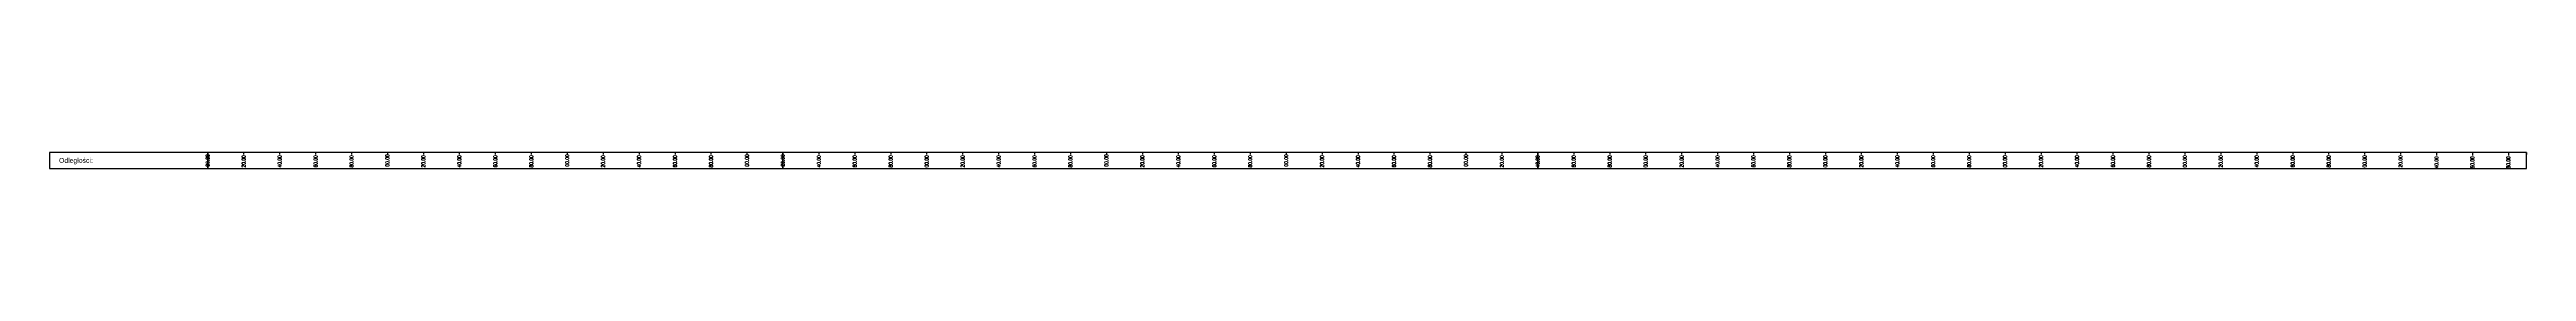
# Model space of a CAD drawing. Header units: metres. Extents: x 7399493 to 7407015, y 5696902 to 5712236.
# Drawn here: x 7405465 to 7406843, y 5697666 to 5697675 of the extents above; entities that cross this region are included whole.
import ezdxf

# ---------------------------------------------------------------- set-up
doc = ezdxf.new("R2010")
doc.units = ezdxf.units.M
doc.layers.add('pomoc', color=140, linetype='Continuous')
doc.styles.add('simplex 0.80', font='simplex.shx', dxfattribs={"width": 0.8})

msp = doc.modelspace()

# ---------------------------------------------------------------- linework, layer by layer
at = {"layer": 'pomoc', "color": 7, "linetype": 'Continuous', "lineweight": -3}
for p, q in [((7405552.8, 5697675), (7405552.8, 5697673.9)), ((7405572.8, 5697675), (7405572.8, 5697673.9)), ((7405592.8, 5697675), (7405592.8, 5697673.9)), ((7405612.8, 5697675), (7405612.8, 5697673.9)), ((7405632.8, 5697675), (7405632.8, 5697673.9)), ((7405652.8, 5697675), (7405652.8, 5697673.9)), ((7405672.8, 5697675), (7405672.8, 5697673.9)), ((7405692.8, 5697675), (7405692.8, 5697673.9)), ((7405712.8, 5697675), (7405712.8, 5697673.9)), ((7405732.8, 5697675), (7405732.8, 5697673.9)), ((7405752.8, 5697675), (7405752.8, 5697673.9)), ((7405772.8, 5697675), (7405772.8, 5697673.9)), ((7405792.8, 5697675), (7405792.8, 5697673.9)), ((7405812.8, 5697675), (7405812.8, 5697673.9)), ((7405832.8, 5697675), (7405832.8, 5697673.9)), ((7405852.8, 5697675), (7405852.8, 5697673.9)), ((7405872.8, 5697675), (7405872.8, 5697673.9)), ((7405892.8, 5697675), (7405892.8, 5697673.9)), ((7405912.8, 5697675), (7405912.8, 5697673.9)), ((7405932.8, 5697675), (7405932.8, 5697673.9)), ((7405952.8, 5697675), (7405952.8, 5697673.9)), ((7405972.8, 5697675), (7405972.8, 5697673.9)), ((7405972.8, 5697675), (7405972.8, 5697673.9)), ((7405992.8, 5697675), (7405992.8, 5697673.9)), ((7406012.8, 5697675), (7406012.8, 5697673.9)), ((7406032.8, 5697675), (7406032.8, 5697673.9)), ((7406052.8, 5697675), (7406052.8, 5697673.9)), ((7406072.8, 5697675), (7406072.8, 5697673.9)), ((7406092.8, 5697675), (7406092.8, 5697673.9)), ((7406112.8, 5697675), (7406112.8, 5697673.9)), ((7406132.8, 5697675), (7406132.8, 5697673.9)), ((7406152.8, 5697675), (7406152.8, 5697673.9)), ((7406172.8, 5697675), (7406172.8, 5697673.9)), ((7406192.8, 5697675), (7406192.8, 5697673.9)), ((7406212.8, 5697675), (7406212.8, 5697673.9)), ((7406232.8, 5697675), (7406232.8, 5697673.9)), ((7406252.8, 5697675), (7406252.8, 5697673.9)), ((7406272.8, 5697675), (7406272.8, 5697673.9)), ((7406292.8, 5697675), (7406292.8, 5697673.9)), ((7406292.8, 5697675), (7406292.8, 5697673.9)), ((7406312.8, 5697675), (7406312.8, 5697673.9)), ((7406312.8, 5697675), (7406312.8, 5697673.9)), ((7406332.8, 5697675), (7406332.8, 5697673.9)), ((7406332.8, 5697675), (7406332.8, 5697673.9)), ((7406352.8, 5697675), (7406352.8, 5697673.9)), ((7406352.8, 5697675), (7406352.8, 5697673.9)), ((7406372.8, 5697675), (7406372.8, 5697673.9)), ((7406372.8, 5697675), (7406372.8, 5697673.9)), ((7406372.8, 5697675), (7406372.8, 5697673.9)), ((7406392.8, 5697675), (7406392.8, 5697673.9)), ((7406392.8, 5697675), (7406392.8, 5697673.9)), ((7406412.8, 5697675), (7406412.8, 5697673.9)), ((7406412.8, 5697675), (7406412.8, 5697673.9)), ((7406432.8, 5697675), (7406432.8, 5697673.9)), ((7406432.8, 5697675), (7406432.8, 5697673.9)), ((7406452.8, 5697675), (7406452.8, 5697673.9)), ((7406452.8, 5697675), (7406452.8, 5697673.9)), ((7406472.8, 5697675), (7406472.8, 5697673.9)), ((7406472.8, 5697675), (7406472.8, 5697673.9)), ((7406472.8, 5697675), (7406472.8, 5697673.9)), ((7406492.8, 5697675), (7406492.8, 5697673.9)), ((7406492.8, 5697675), (7406492.8, 5697673.9)), ((7406512.8, 5697675), (7406512.8, 5697673.9)), ((7406512.8, 5697675), (7406512.8, 5697673.9)), ((7406532.8, 5697675), (7406532.8, 5697673.9)), ((7406532.8, 5697675), (7406532.8, 5697673.9)), ((7406552.8, 5697675), (7406552.8, 5697673.9)), ((7406552.8, 5697675), (7406552.8, 5697673.9)), ((7406572.8, 5697675), (7406572.8, 5697673.9)), ((7406572.8, 5697675), (7406572.8, 5697673.9)), ((7406572.8, 5697675), (7406572.8, 5697673.9)), ((7406592.8, 5697675), (7406592.8, 5697673.9)), ((7406592.8, 5697675), (7406592.8, 5697673.9)), ((7406612.8, 5697675), (7406612.8, 5697673.9)), ((7406612.8, 5697675), (7406612.8, 5697673.9)), ((7406632.8, 5697675), (7406632.8, 5697673.9)), ((7406632.8, 5697675), (7406632.8, 5697673.9)), ((7406652.8, 5697675), (7406652.8, 5697673.9)), ((7406652.8, 5697675), (7406652.8, 5697673.9)), ((7406672.8, 5697675), (7406672.8, 5697673.9)), ((7406672.8, 5697675), (7406672.8, 5697673.9)), ((7406672.8, 5697675), (7406672.8, 5697673.9)), ((7406692.8, 5697675), (7406692.8, 5697673.9)), ((7406692.8, 5697675), (7406692.8, 5697673.9)), ((7406712.8, 5697675), (7406712.8, 5697673.9)), ((7406712.8, 5697675), (7406712.8, 5697673.9)), ((7406732.8, 5697675), (7406732.8, 5697673.9)), ((7406732.8, 5697675), (7406732.8, 5697673.9)), ((7406752.8, 5697675), (7406752.8, 5697673.9)), ((7406752.8, 5697675), (7406752.8, 5697673.9)), ((7406772.8, 5697675), (7406772.8, 5697673.9)), ((7406772.8, 5697675), (7406772.8, 5697673.9)), ((7406772.8, 5697675), (7406772.8, 5697673.9)), ((7406792.8, 5697675), (7406792.8, 5697673.9)), ((7406792.8, 5697674.4), (7406792.8, 5697673.3)), ((7406812.8, 5697675), (7406812.8, 5697673.9)), ((7406812.8, 5697674.4), (7406812.8, 5697673.3)), ((7406832.8, 5697675), (7406832.8, 5697673.9)), ((7406832.8, 5697674.4), (7406832.8, 5697673.3)), ((7406842.9, 5697675), (7406842.9, 5697673.9))]:
    msp.add_line(p, q, dxfattribs=at)
for points in [[(7405552.8, 5697666.2), (7405552.8, 5697675), (7405464.8, 5697675), (7405464.8, 5697666.2)], [(7405552.8, 5697666.2), (7405872.8, 5697666.2), (7405872.8, 5697675), (7405552.8, 5697675)], [(7405872.8, 5697666.2), (7406292.8, 5697666.2), (7406292.8, 5697675), (7405872.8, 5697675)], [(7406292.8, 5697666.2), (7406842.9, 5697666.2), (7406842.9, 5697675), (7406292.8, 5697675)]]:
    msp.add_3dface(points, dxfattribs=at)

# ---------------------------------------------------------------- texts
at = {"layer": 'pomoc', "color": 7, "linetype": 'Continuous', "lineweight": -3, "insert": (7405470.1, 5697670.2), "char_height": 2.75, "attachment_point": 4}
msp.add_mtext('Odległości:', dxfattribs=at)
at = {"layer": 'pomoc', "color": 1, "linetype": 'Continuous', "lineweight": -3, "char_height": 2, "attachment_point": 5, "rotation": 90, "style": 'simplex 0.80'}
for s, insert in [('00.00', (7405552.8, 5697670.6)), ('20.00', (7405572.8, 5697670.1)), ('40.00', (7405592.8, 5697670.1)), ('60.00', (7405612.8, 5697670.1)), ('80.00', (7405632.8, 5697670.1)), ('00.00', (7405652.8, 5697670.6)), ('20.00', (7405672.8, 5697670.1)), ('40.00', (7405692.8, 5697670.1)), ('60.00', (7405712.8, 5697670.1)), ('80.00', (7405732.8, 5697670.1)), ('00.00', (7405752.8, 5697670.6)), ('20.00', (7405772.8, 5697670.1)), ('40.00', (7405792.8, 5697670.1)), ('60.00', (7405812.8, 5697670.1)), ('80.00', (7405832.8, 5697670.1)), ('00.00', (7405852.8, 5697670.6)), ('20.00', (7405872.8, 5697670.6)), ('40.00', (7405892.8, 5697670.1)), ('60.00', (7405912.8, 5697670.1)), ('80.00', (7405932.8, 5697670.1)), ('00.00', (7405952.8, 5697670.1)), ('20.00', (7405972.8, 5697670.1)), ('40.00', (7405992.8, 5697670.1)), ('60.00', (7406012.8, 5697670.1)), ('80.00', (7406032.8, 5697670.1)), ('00.00', (7406052.8, 5697670.6)), ('20.00', (7406072.8, 5697670.1)), ('40.00', (7406092.8, 5697670.1)), ('60.00', (7406112.8, 5697670.1)), ('80.00', (7406132.8, 5697670.1)), ('00.00', (7406152.8, 5697670.6)), ('20.00', (7406172.8, 5697670.1)), ('40.00', (7406192.8, 5697670.1)), ('60.00', (7406212.8, 5697670.1)), ('80.00', (7406232.8, 5697670.1)), ('00.00', (7406252.8, 5697670.6)), ('20.00', (7406272.8, 5697670.1)), ('40.00', (7406292.8, 5697670.1)), ('60.00', (7406312.8, 5697670.1)), ('80.00', (7406332.8, 5697670.1)), ('00.00', (7406352.8, 5697670.1)), ('20.00', (7406372.8, 5697670.1)), ('40.00', (7406392.8, 5697670.1)), ('60.00', (7406412.8, 5697670.1)), ('80.00', (7406432.8, 5697670.1)), ('00.00', (7406452.8, 5697670.1)), ('20.00', (7406472.8, 5697670.1)), ('40.00', (7406492.8, 5697670.1)), ('60.00', (7406512.8, 5697670.1)), ('80.00', (7406532.8, 5697670.1)), ('00.00', (7406552.8, 5697670.1)), ('20.00', (7406572.8, 5697670.1)), ('40.00', (7406592.8, 5697670.1)), ('60.00', (7406612.8, 5697670.1)), ('80.00', (7406632.8, 5697670.1)), ('00.00', (7406652.8, 5697670.1)), ('20.00', (7406672.8, 5697670.1)), ('40.00', (7406692.8, 5697670.1)), ('60.00', (7406712.8, 5697670.1)), ('80.00', (7406732.8, 5697670.1)), ('00.00', (7406752.8, 5697670.1)), ('20.00', (7406772.8, 5697670.1)), ('40.00', (7406792.8, 5697669.5)), ('60.00', (7406812.8, 5697669.5)), ('80.00', (7406832.8, 5697669.5))]:
    msp.add_mtext(s, dxfattribs=dict(at, insert=insert))

doc.saveas('drawing.dxf')
